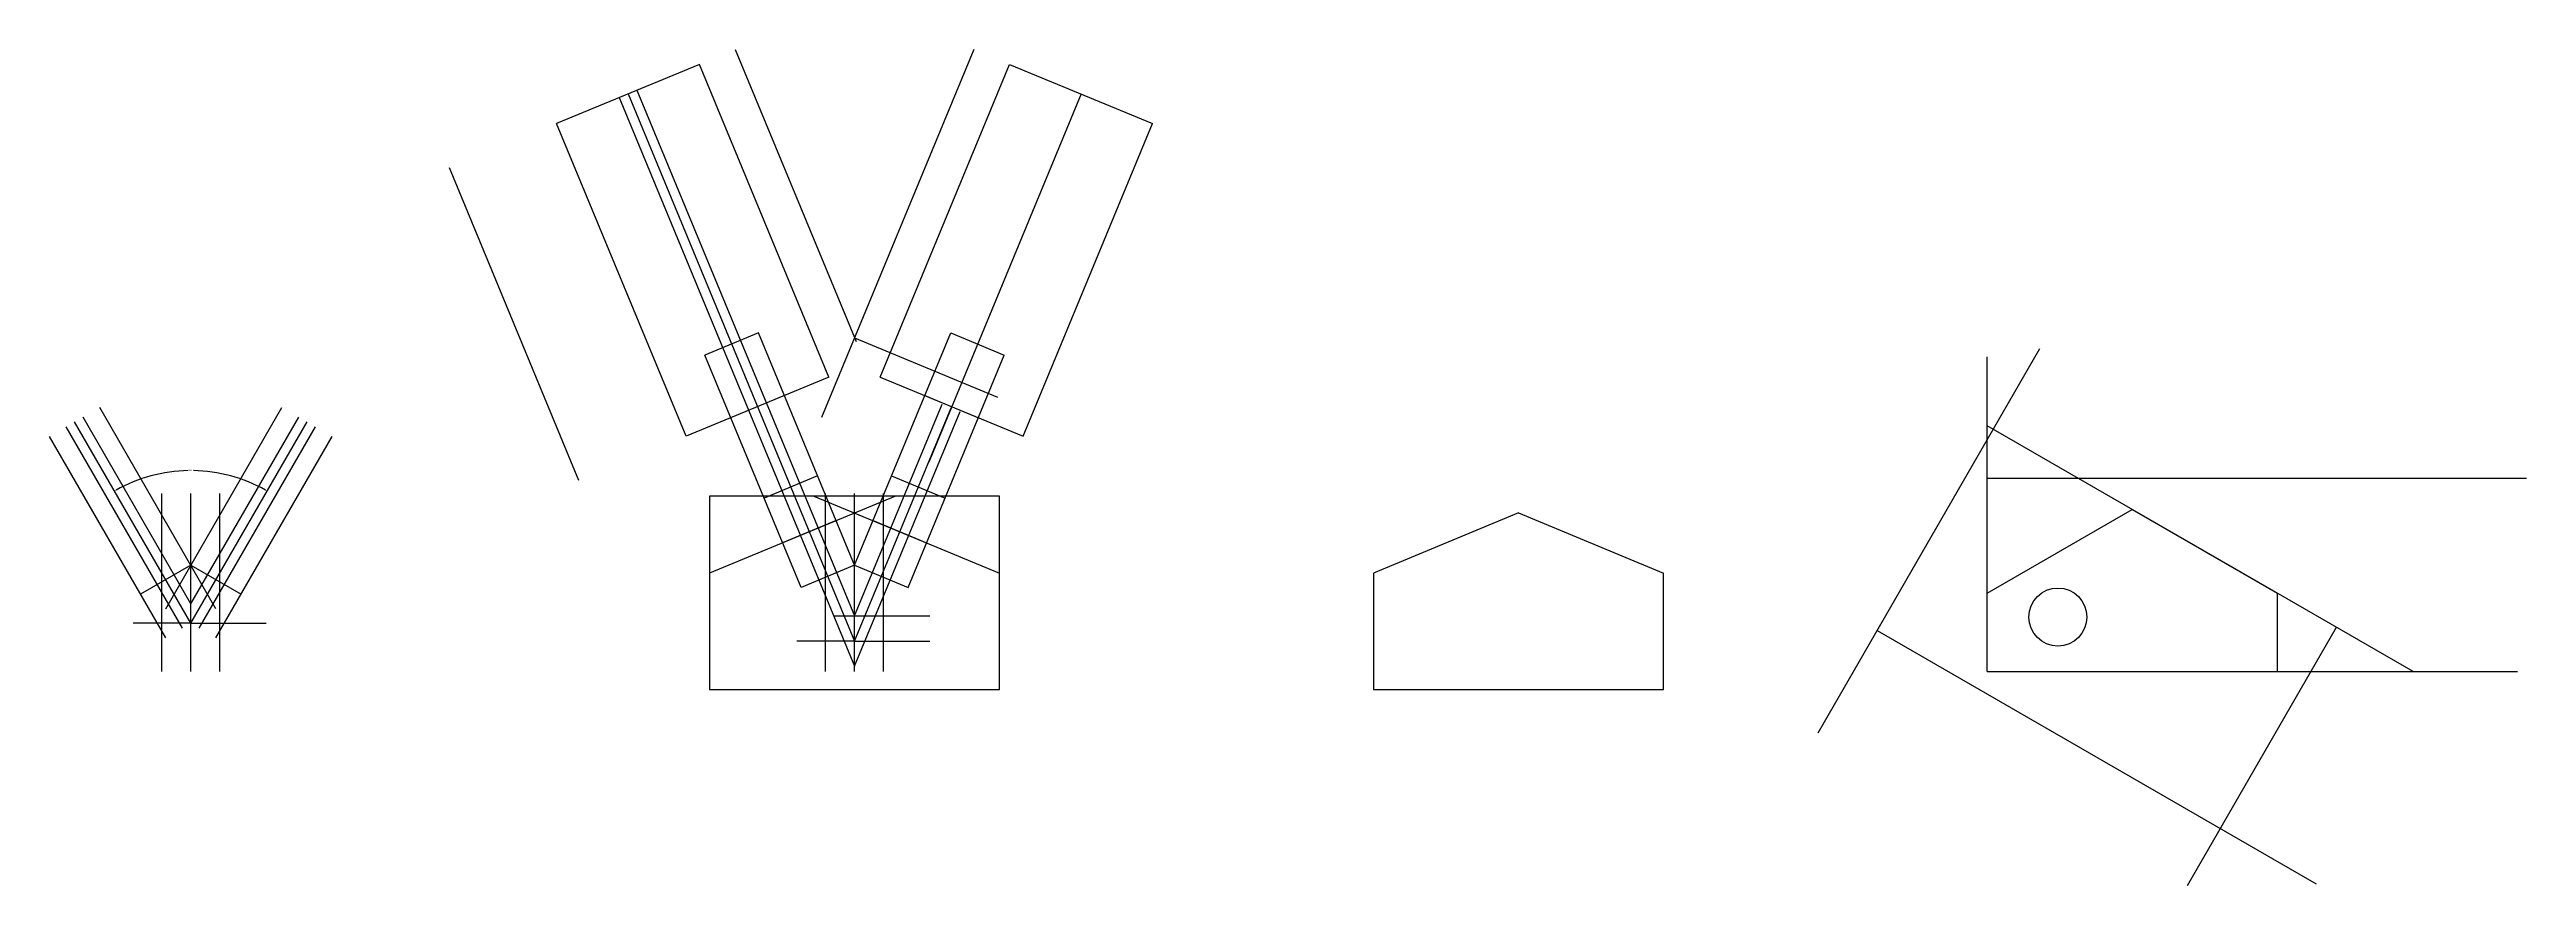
# Model space of a CAD drawing. Header units: inches. Extents: x 17 to 273, y -23 to 64.
import ezdxf

# ---------------------------------------------------------------- set-up
doc = ezdxf.new("R2010")
doc.units = ezdxf.units.IN
doc.header["$MEASUREMENT"] = 0
doc.styles.get("Standard").update_dxf_attribs({"font": 'arial.ttf'})
doc.dimstyles.get("Standard").update_dxf_attribs({"dimtxt": 0.18, "dimasz": 0.18, "dimexe": 0.18, "dimexo": 0.0625, "dimgap": 0.09, "dimtad": 0, "dimtih": 1, "dimtoh": 1, "dimdec": 4, "dimzin": 0, "dimdsep": 46, "dimtxsty": 'Standard', "dimcen": 0.09, "dimadec": 0, "dimazin": 0, "dimtfac": 1, "dimtdec": 4, "dimtofl": 0, "dimtmove": 0, "dimatfit": 3, "dimfxl": 1, "dimtolj": 1, "dimtzin": 0, "dimarcsym": 0})

# ---------------------------------------------------------------- blocks, each defined once
blk = doc.blocks.new('*D1')
at = {"color": 0, "lineweight": -2, "transparency": 16777216}
for start, end in [(90.969, 119.3469), (60.6531, 89.031)]:
    blk.add_arc((31.28, 4.27), 15.79, start, end, dxfattribs=at)
at = {"color": 0, "transparency": 16777216}
for points in [[(23.56, 18), (23.53, 18.06), (23.39, 17.94)], [(39.04, 18.06), (39.01, 18), (39.18, 17.94)]]:
    blk.add_solid(points, dxfattribs=at)
at = {"layer": 'Defpoints', "color": 0, "transparency": 16777216}
for p in [(19.26, 25.09), (43.31, 25.09), (34.03, 19.82), (31.28, 4.27), (31.28, 4.27)]:
    blk.add_point(p, dxfattribs=at)
at = {"color": 0, "transparency": 16777216, "insert": (31.28, 20.06), "char_height": 0.18, "attachment_point": 5}
blk.add_mtext('\\A1;60°', dxfattribs=at)

msp = doc.modelspace()

# ---------------------------------------------------------------- linework, layer by layer
for points in [[(83.90999, 62.06904), (69.12792, 55.9461)], [(97.30391, 29.73326), (97.30391, 29.73326), (83.90999, 62.06904)], [(87.60551, 63.59977), (100.10903, 33.4136)], [(112.30549, 63.59977), (96.53867, 25.53531)], [(102.60708, 29.73326), (102.60708, 29.73326), (116.001, 62.06904)], [(116.001, 62.06904), (130.78308, 55.9461)], [(76.51895, 59.00757), (99.9555, 2.42675), (109.94086, 26.53354)], [(77.44283, 59.39025), (99.9555, 5.03988), (109.01698, 26.91623)], [(123.39204, 59.00757), (107.62522, 20.94311)], [(75.59507, 58.62489), (99.9555, -0.18638), (110.86474, 26.15086)], [(82.52184, 23.61032), (69.12792, 55.9461)], [(117.38916, 23.61032), (130.78308, 55.9461)], [(71.43528, 19.01812), (58.04136, 51.3539)], [(90.00573, 34.28699), (84.46245, 31.99089)], [(99.9555, 10.26613), (90.00573, 34.28699)], [(99.9555, 10.26613), (109.90527, 34.28699)], [(99.9555, 33.78426), (114.73757, 27.66133)], [(109.90527, 34.28699), (115.44854, 31.99089)], [(94.41222, 7.97003), (84.46245, 31.99089)], [(105.49877, 7.97003), (115.44854, 31.99089)], [(199.64052, -7.069), (222.58284, 32.66825)], [(217.15452, 19.26613), (217.15452, 31.82585)], [(97.30391, 29.73326), (82.52184, 23.61032)], [(102.60708, 29.73326), (117.38916, 23.61032)], [(33.88129, 5.76613), (21.85803, 26.59102)], [(28.68514, 5.76613), (40.7084, 26.59102)], [(107.22648, 27.81984), (112.76976, 25.52374)], [(28.68514, 2.76613), (16.66188, 23.59102)], [(30.41719, 3.76613), (18.39393, 24.59102)], [(31.28321, 4.26613), (19.25995, 25.09102)], [(31.28321, 6.26613), (20.12598, 25.59102)], [(31.28321, 6.26613), (42.44045, 25.59102)], [(31.28321, 4.26613), (43.30647, 25.09102)], [(32.14924, 3.76613), (44.1725, 24.59102)], [(33.88129, 2.76613), (45.90455, 23.59102)], [(261.20708, -0.73387), (217.15452, 24.69988)], [(96.12866, 19.50492), (90.58538, 17.20882)], [(103.78233, 19.50492), (109.32561, 17.20882)], [(217.15452, -0.73387), (217.15452, 19.26613), (272.93594, 19.26613)], [(28.28321, -0.73387), (28.28321, 17.67043)], [(31.28321, -0.73387), (31.28321, 17.67043)], [(34.28321, -0.73387), (34.28321, 17.67043)], [(104.17714, 17.42675), (84.9555, 9.46488)], [(95.73385, 17.42675), (114.9555, 9.46488)], [(96.9555, -0.73387), (96.9555, 17.67043)], [(99.9555, -0.73387), (99.9555, 17.67043)], [(102.9555, -0.73387), (102.9555, 17.67043)], [(168.63368, 15.67809), (153.63368, 9.46488)], [(168.63368, 15.67809), (183.63368, 9.46488)], [(217.15452, -0.73387), (217.15452, 7.37938), (232.15452, 16.03963), (247.15452, 7.37938), (247.15452, -0.73387)], [(98.04208, 14.88552), (92.4988, 12.58942)], [(101.86891, 14.88552), (107.41219, 12.58942)], [(31.28321, 10.26613), (26.08706, 7.26613)], [(31.28321, 10.26613), (36.47937, 7.26613)], [(99.9555, 10.26613), (94.41222, 7.97003)], [(99.9555, 10.26613), (105.49877, 7.97003)], [(153.63368, 9.46488), (153.63368, -2.57325), (183.63368, -2.57325), (183.63368, 9.46488)], [(31.28321, 4.26613), (25.29907, 4.26613)], [(31.28321, 4.26613), (39.06468, 4.26613)], [(97.79071, 5.03988), (107.73697, 5.03988)], [(205.76221, 3.53408), (251.17508, -22.68505)], [(237.8513, -22.84752), (253.26573, 3.85106)], [(99.9555, 2.42675), (93.97136, 2.42675)], [(99.9555, 2.42675), (107.73697, 2.42675)], [(217.15452, -0.73387), (247.15452, -0.73387)], [(247.15452, -0.73387), (272.01384, -0.73387)], [(84.9555, -2.57325), (114.9555, -2.57325)], [(97.4687, -2.57325), (107.73697, -2.57325)]]:
    msp.add_lwpolyline(points)
msp.add_lwpolyline([(84.9555, -2.57325), (114.9555, -2.57325), (114.9555, 17.42675), (84.9555, 17.42675)], close=True)
msp.add_circle((224.45493, 4.91164), 3)

# ---------------------------------------------------------------- dimensions: what is measured, and where the dimension line sits
dim = msp.add_angular_dim_2l(base=(34.0252, 19.81672), line1=((31.28321, 4.26613), (43.30647, 25.09102)), line2=((31.28321, 4.26613), (19.25995, 25.09102)), dimstyle='Standard')
dim.commit()
dim.dimension.update_dxf_attribs({"geometry": '*D1', "text_midpoint": (31.28321, 20.05661)})

doc.saveas('drawing.dxf')
